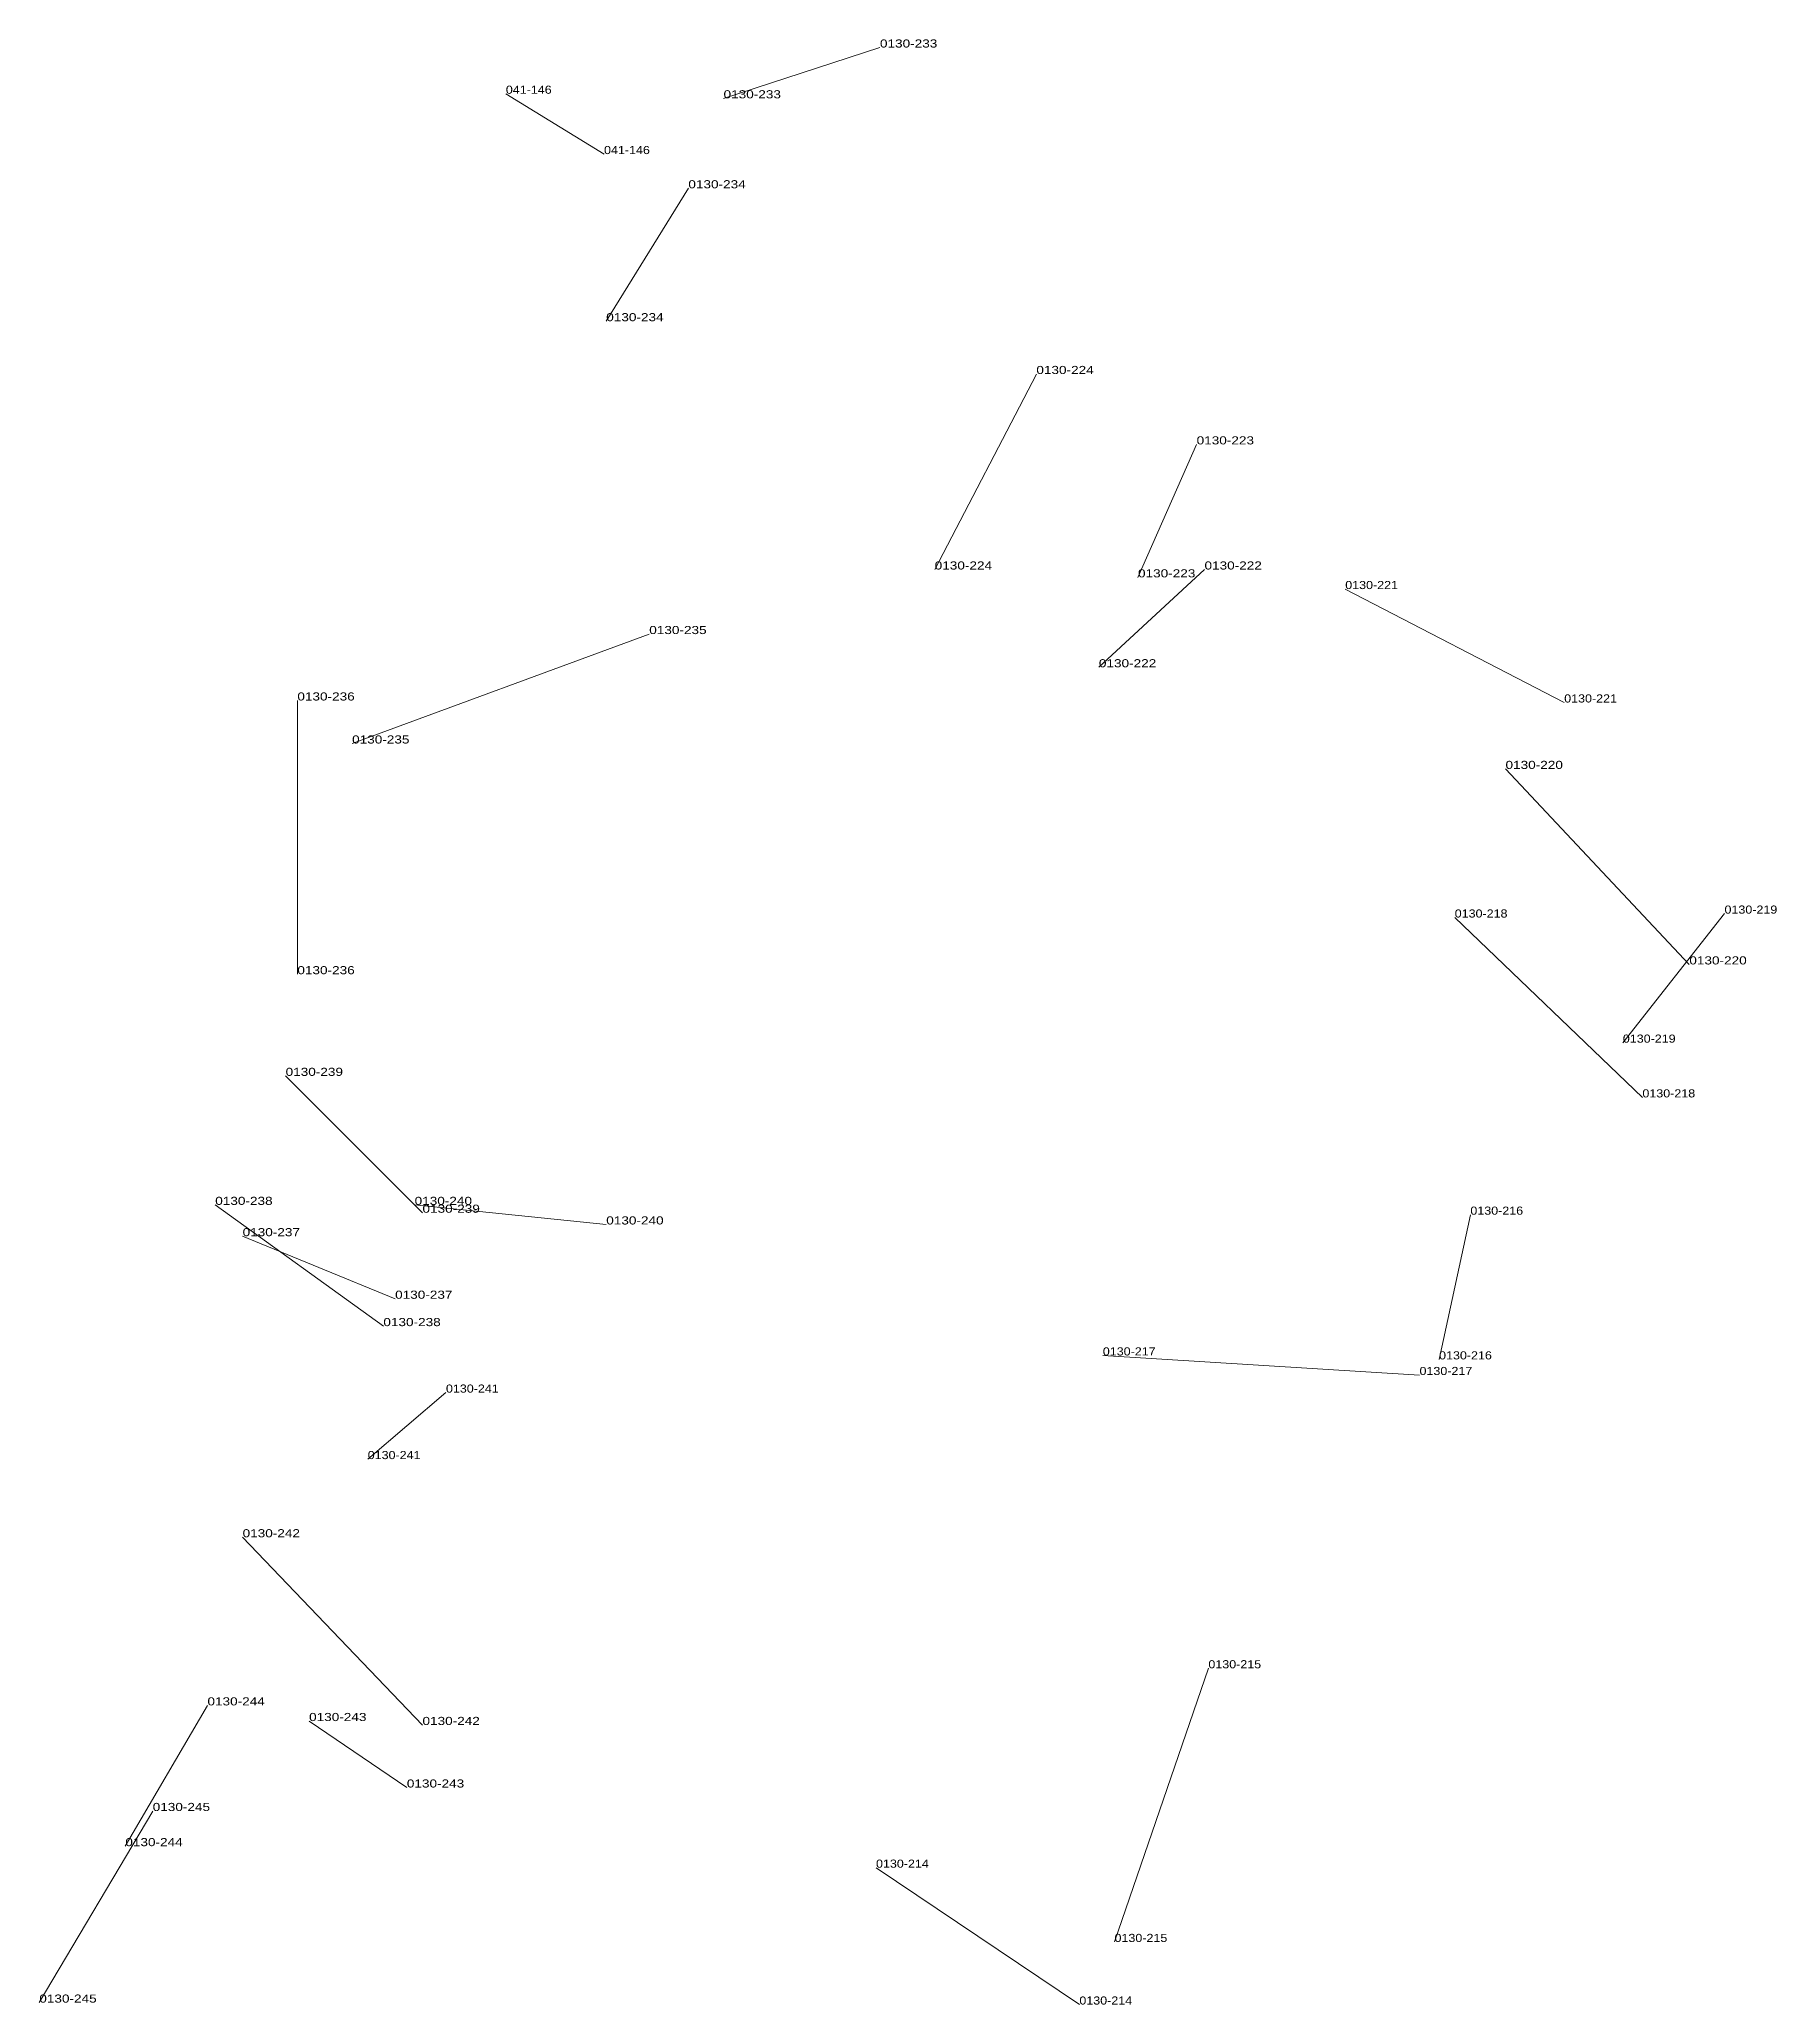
# Model space of a CAD drawing. Header units: metres. Extents: x 571156 to 607184, y 703608 to 727431.
# Drawn here: x 576538.6 to 576966.4, y 721171.9 to 721655.8 of the extents above; entities that cross this region are included whole.
import ezdxf

# ---------------------------------------------------------------- set-up
doc = ezdxf.new("R2010")
doc.units = ezdxf.units.M
doc.header["$LTSCALE"] = 0.8
doc.layers.add('60', color=7, linetype='Continuous', lineweight=13)
doc.layers.add('61', color=7, linetype='Continuous')

msp = doc.modelspace()

# ---------------------------------------------------------------- texts
at = {"layer": '60'}
for s, width, p in [('0130-233', 1.25, (576745.56, 721653.81)), ('041-146', 1.15, (576653.44, 721642.43)), ('041-146', 1.15, (576653.44, 721642.43)), ('0130-234', 1.25, (576678.16, 721586.42)), ('0130-223', 1.25, (576823.54, 721556.09)), ('0130-224', 1.25, (576759.04, 721525.28)), ('0130-235', 1.25, (576688.75, 721509.39)), ('0130-222', 1.25, (576799.47, 721501.21)), ('0130-221', 1.15, (576914.05, 721492.54)), ('0130-220', 1.25, (576899.6, 721476.18)), ('0130-218', 1.15, (576887.09, 721439.59)), ('0130-219', 1.15, (576953.52, 721440.55)), ('0130-236', 1.25, (576602.1, 721425.63)), ('0130-239', 1.25, (576599.21, 721400.6)), ('0130-238', 1.25, (576581.88, 721368.83)), ('0130-216', 1.15, (576890.94, 721366.42)), ('0130-240', 1.25, (576678.16, 721364.01)), ('0130-237', 1.25, (576626.17, 721345.72)), ('0130-217', 1.15, (576800.44, 721331.76)), ('0130-241', 1.15, (576619.43, 721306.24)), ('0130-215', 1.15, (576826.43, 721254.73)), ('0130-244', 1.25, (576579.96, 721245.59)), ('0130-242', 1.25, (576632.91, 721240.77)), ('0130-243', 1.25, (576629.06, 721225.37)), ('0130-214', 1.15, (576744.59, 721205.63)), ('0130-245', 1.25, (576538.56, 721172.41))]:
    msp.add_text(s, height=2, dxfattribs=dict(at, width=width)).set_placement(p)
at = {"layer": '61'}
for s, width, p in [('0130-233', 1.25, (576707.05, 721641.3)), ('041-146', 1.15, (576677.62, 721627.58)), ('041-146', 1.15, (576677.62, 721627.58)), ('0130-234', 1.25, (576698.38, 721619.15)), ('0130-224', 1.25, (576784.07, 721573.42)), ('0130-223', 1.25, (576809.1, 721523.35)), ('0130-222', 1.25, (576825.47, 721525.28)), ('0130-221', 1.15, (576860.13, 721520.47)), ('0130-236', 1.25, (576602.1, 721493.03)), ('0130-235', 1.25, (576615.58, 721482.44)), ('0130-220', 1.25, (576944.86, 721428.04)), ('0130-219', 1.15, (576928.49, 721408.78)), ('0130-218', 1.15, (576933.3, 721395.3)), ('0130-240', 1.25, (576630.98, 721368.83)), ('0130-239', 1.25, (576632.91, 721366.9)), ('0130-237', 1.25, (576588.62, 721361.12)), ('0130-238', 1.25, (576623.28, 721338.98)), ('0130-216', 1.15, (576883.24, 721330.79)), ('0130-241', 1.15, (576638.69, 721322.61)), ('0130-217', 1.15, (576878.42, 721326.94)), ('0130-242', 1.25, (576588.62, 721286.99)), ('0130-243', 1.25, (576604.99, 721241.74)), ('0130-245', 1.25, (576566.48, 721219.59)), ('0130-244', 1.25, (576559.74, 721210.93)), ('0130-215', 1.15, (576803.32, 721187.34)), ('0130-214', 1.15, (576794.66, 721171.93))]:
    msp.add_text(s, height=2, dxfattribs=dict(at, width=width)).set_placement(p)

# ---------------------------------------------------------------- linework, layer by layer
at = {"layer": '60'}
for p, q in [((576707.05, 721641.3), (576745.56, 721653.81)), ((576677.62, 721627.58), (576653.44, 721642.43)), ((576677.62, 721627.58), (576653.44, 721642.43)), ((576698.38, 721619.15), (576678.16, 721586.42)), ((576784.07, 721573.42), (576759.04, 721525.28)), ((576809.1, 721523.35), (576823.54, 721556.09)), ((576825.47, 721525.28), (576799.47, 721501.21)), ((576860.13, 721520.47), (576914.05, 721492.54)), ((576615.58, 721482.44), (576688.75, 721509.39)), ((576602.1, 721493.03), (576602.1, 721425.63)), ((576944.86, 721428.04), (576899.6, 721476.18)), ((576928.49, 721408.78), (576953.52, 721440.55)), ((576933.3, 721395.3), (576887.09, 721439.59)), ((576632.91, 721366.9), (576599.21, 721400.6)), ((576623.28, 721338.98), (576581.88, 721368.83)), ((576630.98, 721368.83), (576678.16, 721364.01)), ((576883.24, 721330.79), (576890.94, 721366.42)), ((576588.62, 721361.12), (576626.17, 721345.72)), ((576878.42, 721326.94), (576800.44, 721331.76)), ((576638.69, 721322.61), (576619.43, 721306.24)), ((576588.62, 721286.99), (576632.91, 721240.77)), ((576803.32, 721187.34), (576826.43, 721254.73)), ((576559.74, 721210.93), (576579.96, 721245.59)), ((576604.99, 721241.74), (576629.06, 721225.37)), ((576566.48, 721219.59), (576538.56, 721172.41)), ((576794.66, 721171.93), (576744.59, 721205.63))]:
    msp.add_line(p, q, dxfattribs=at)

msp.set_redraw_order([(e.dxf.handle, doc.entitydb.next_handle()) for e in msp.query("TEXT MTEXT ATTDEF DIMENSION ARC_DIMENSION")])  # texts and dimensions are drawn at this point

doc.saveas('drawing.dxf')
